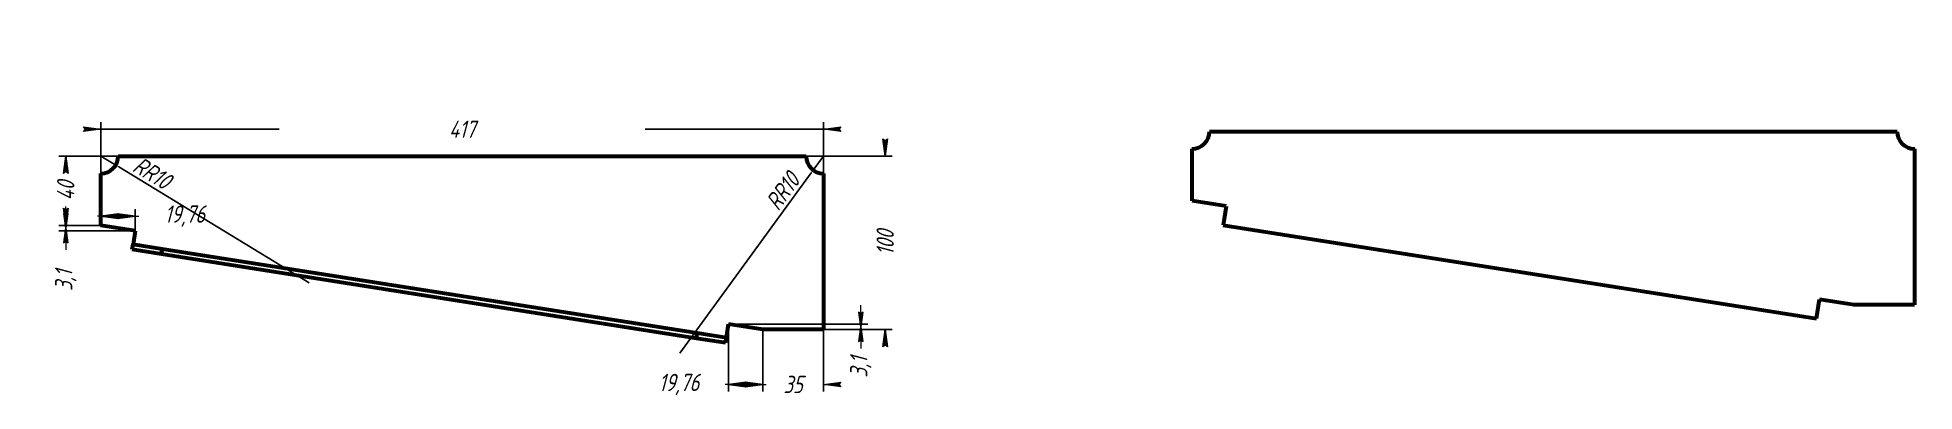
# Model space of a CAD drawing. Header units: millimetres. Extents: x 0 to 3780, y -362 to 428.
# Drawn here: x 3192 to 3733, y 326 to 428 of the extents above; entities that cross this region are included whole.
import ezdxf

# ---------------------------------------------------------------- set-up
doc = ezdxf.new("R2010")
doc.units = ezdxf.units.MM
doc.linetypes.add('K5LT_BASIC', pattern=[0])
doc.linetypes.add('K5LT_THIN', pattern=[0])
doc.layers.add('Системный слой', color=7, linetype='Continuous')
doc.layers.add('Системный слой (1)', color=7, linetype='Continuous', true_color=0x909090)
doc.styles.add('KDIMTEXTSTYLE', font='GOST_AU.SHX', dxfattribs={"width": 0.96, "oblique": 15, "height": 5})
doc.dimstyles.new('KDIMSTYLE (0.50)', dxfattribs={"dimtxt": 5, "dimasz": 1, "dimexe": 2, "dimexo": 0, "dimgap": 1, "dimtad": 1, "dimlfac": 2, "dimtxsty": 'KDIMTEXTSTYLE', "dimsah": 1, "dimcen": 0, "dimdle": 1, "dimadec": 0, "dimazin": 0, "dimtfac": 0.667, "dimtmove": 0, "dimatfit": 3, "dimfxl": 1, "dimtvp": 1, "dimtolj": 1, "dimtzin": 0, "dimarcsym": 0})

msp = doc.modelspace()

# ---------------------------------------------------------------- blocks, each defined once
blk = doc.blocks.new('KDIMARROW_01')
at = {"layer": 'Системный слой'}
blk.add_hatch(color=0, dxfattribs=at).paths.add_polyline_path([(-5, -0.6582624912261956), (0, 0), (-5, 0.658262491226197), (-4.5, 5.51091059616309e-16)])
at = {"layer": 'Системный слой', "color": 0, "linetype": 'K5LT_THIN', "lineweight": 18}
for p, q in [((-4.5, 5.51091059616309e-16), (-5, 0.658262491226197)), ((-5, 0.658262491226197), (0, 0)), ((0, 0), (-5, -0.6582624912261956)), ((-5, -0.6582624912261956), (-4.5, 5.51091059616309e-16))]:
    blk.add_line(p, q, dxfattribs=at)
at = {"layer": 'Системный слой (1)', "color": 0, "linetype": 'K5LT_THIN', "lineweight": 18}
blk.add_line((0, 0), (-1, 0), dxfattribs=at)
blk = doc.blocks.new('KDIMARROW_02')
at = {"layer": 'Системный слой'}
blk.add_hatch(color=0, dxfattribs=at).paths.add_polyline_path([(4.5, -5.51091059616309e-16), (5, 0.6582624912261956), (0, 0), (5, -0.658262491226197)])
at = {"layer": 'Системный слой', "color": 0, "linetype": 'K5LT_THIN', "lineweight": 18}
for p, q in [((5, 0.6582624912261956), (0, 0)), ((0, 0), (5, -0.658262491226197)), ((0, 0), (7, -8.572527594031472e-16)), ((4.5, -5.51091059616309e-16), (5, 0.6582624912261956)), ((5, -0.658262491226197), (4.5, -5.51091059616309e-16))]:
    blk.add_line(p, q, dxfattribs=at)
at = {"layer": 'Системный слой (1)', "color": 0, "linetype": 'K5LT_THIN', "lineweight": 18}
blk.add_line((0, 0), (-1, 0), dxfattribs=at)

# ---------------------------------------------------------------- dimensions: what is measured, and where the dimension line sits
at = {"layer": 'Системный слой (1)', "color": 7}
for base, p1, p2, location, override in [((3209.810339482907, 401.6112221636425), (3418.310339482907, 388.8746991192834), (3209.810339482907, 388.8746991192834), (3314.060339482907, 401.6112221636425), {"dimexo": 0, "dimpost": '\\H5.0;\\W0.965;\\Q15;<>', "dimblk1": 'KDIMARROW_01', "dimblk2": 'KDIMARROW_01', "dimse1": 0, "dimse2": 0, "dimclrt": 7, "dimtolj": 1}), ((3209.810339482907, 376.5566713355357), (3219.689224022922, 372.3230418616896), (3209.810339482907, 373.8746991192834), (3233.987454413537, 376.5566713355357), {"dimexo": 0, "dimpost": '\\H5.0;\\W0.965;\\Q15;<>', "dimblk1": 'KDIMARROW_02', "dimblk2": 'KDIMARROW_02', "dimse1": 0, "dimse2": 0, "dimclrt": 7, "dimtolj": 1}), ((3390.931454942891, 328.0186323872794), (3400.810339482907, 343.8746991192834), (3390.931454942891, 345.4263563768775), (3376.633224552276, 328.0186323872794), {"dimexo": 0, "dimpost": '\\H5.0;\\W0.965;\\Q15;<>', "dimblk1": 'KDIMARROW_02', "dimblk2": 'KDIMARROW_02', "dimse1": 0, "dimse2": 0, "dimclrt": 7, "dimtolj": 1}), ((3400.810339482907, 328.0186323872794), (3418.310339482907, 343.8746991192834), (3400.810339482907, 343.8746991192834), (3409.560339482907, 328.0186323872794), {"dimexo": 0, "dimpost": '\\H5.0;\\W0.965;\\Q15;<>', "dimblk1": 'KDIMARROW_01', "dimblk2": 'KDIMARROW_01', "dimse1": 0, "dimse2": 0, "dimclrt": 7, "dimtolj": 1})]:
    msp.add_linear_dim(base=base, p1=p1, p2=p2, location=location, dimstyle='KDIMSTYLE (0.50)', override=override, dxfattribs=at).render()
for center, radius, location in [((3209.810339482907, 393.8746991192834), 4.999999999999993, (3222.747010894824, 386.0030378319922)), ((3418.310339482907, 393.8746991192834), 5.000000000000115, (3409.38771101264, 381.6392089442505))]:
    msp.add_radius_dim(center=center, radius=radius, location=location, dimstyle='KDIMSTYLE (0.50)', override={"dimpost": '\\H5.0;\\W0.965;\\Q15;R<>', "dimblk2": 'KDIMARROW_01', "dimclrt": 7, "dimtolj": 1}, dxfattribs=at).render()
for base, p1, p2, location, override in [((3199.636578121361, 393.8746991192834), (3209.810339482907, 373.8746991192834), (3214.810339482907, 393.8746991192834), (3199.636578121361, 383.8746991192834), {"dimexo": 0, "dimpost": '\\H5.0;\\W0.965;\\Q15;<>', "dimblk1": 'KDIMARROW_01', "dimblk2": 'KDIMARROW_01', "dimse1": 0, "dimse2": 0, "dimclrt": 7, "dimtolj": 1}), ((3436.148190497048, 343.8746991192834), (3413.310339482907, 393.8746991192834), (3418.310339482907, 343.8746991192834), (3436.148190497048, 368.8746991192834), {"dimexo": 0, "dimpost": '\\H5.0;\\W0.965;\\Q15;<>', "dimblk1": 'KDIMARROW_01', "dimblk2": 'KDIMARROW_01', "dimse1": 0, "dimse2": 0, "dimclrt": 7, "dimtolj": 1}), ((3199.636578121361, 373.8746991192834), (3219.689224022922, 372.3230418616896), (3209.810339482907, 373.8746991192834), (3199.636578121361, 357.9881367718713), {"dimexo": 0, "dimpost": '\\H5.0;\\W0.965;\\Q15;<>', "dimblk1": 'KDIMARROW_02', "dimblk2": 'KDIMARROW_02', "dimse1": 0, "dimse2": 0, "dimclrt": 7, "dimtolj": 1}), ((3429.105325415824, 345.4263563768775), (3400.810339482907, 343.8746991192834), (3390.931454942891, 345.4263563768775), (3429.105325415824, 332.9918004024181), {"dimexo": 0, "dimpost": '\\H5.0;\\W0.965;\\Q15;<>', "dimblk1": 'KDIMARROW_02', "dimblk2": 'KDIMARROW_02', "dimse1": 0, "dimse2": 0, "dimclrt": 7, "dimtolj": 1})]:
    msp.add_linear_dim(base=base, p1=p1, p2=p2, angle=90, location=location, dimstyle='KDIMSTYLE (0.50)', override=override, dxfattribs=at).render()

# ---------------------------------------------------------------- linework, layer by layer
at = {"layer": 'Системный слой (1)', "color": 5, "linetype": 'K5LT_BASIC', "lineweight": 60, "true_color": 0x0000ff}
for p, q in [((3529.714376792976, 400.9588962203744), (3728.214376792976, 400.9588962203744)), ((3524.714376792976, 380.9588962203744), (3524.714376792976, 395.9588962203744)), ((3733.214376792976, 395.9588962203744), (3733.214376792976, 350.9588962203744)), ((3214.810339482907, 393.8746991192834), (3413.310339482907, 393.8746991192834)), ((3209.810339482907, 373.8746991192834), (3209.810339482907, 388.8746991192834)), ((3418.310339482907, 388.8746991192834), (3418.310339482907, 343.8746991192834)), ((3534.593261332991, 379.4072389627806), (3524.714376792976, 380.9588962203744)), ((3534.593261332991, 379.4072389627806), (3533.739849841315, 373.9738524657731)), ((3219.689224022922, 372.3230418616896), (3209.810339482907, 373.8746991192834)), ((3533.739849841315, 373.9738524657731), (3704.982080761285, 347.0771669809611)), ((3218.835812531247, 366.8896553646821), (3219.068561119886, 368.3714880456845)), ((3219.689224022922, 372.3230418616896), (3219.068561119886, 368.3714880456845)), ((3227.465612978897, 367.0525793767296), (3219.068561119886, 368.3714880456845)), ((3227.232864390257, 365.5707466957271), (3218.835812531247, 366.8896553646821)), ((3227.232864390257, 365.5707466957271), (3227.465612978897, 367.0525793767296)), ((3381.680991592202, 341.311878548825), (3227.232864390257, 365.5707466957271)), ((3381.913740180842, 342.7937112298276), (3227.465612978897, 367.0525793767296)), ((3704.982080761285, 347.0771669809611), (3705.83549225296, 352.5105534779685)), ((3715.714376792976, 350.9588962203744), (3705.83549225296, 352.5105534779685)), ((3733.214376792976, 350.9588962203744), (3715.714376792976, 350.9588962203744)), ((3381.680991592202, 341.311878548825), (3381.913740180842, 342.7937112298276)), ((3390.078043451216, 339.9929698798701), (3381.680991592202, 341.311878548825)), ((3390.310792039852, 341.4748025608725), (3381.913740180842, 342.7937112298276)), ((3390.078043451216, 339.9929698798701), (3390.310792039852, 341.4748025608725)), ((3390.310792039852, 341.4748025608725), (3390.931454942891, 345.4263563768775)), ((3400.810339482907, 343.8746991192834), (3390.931454942891, 345.4263563768775)), ((3418.310339482907, 343.8746991192834), (3400.810339482907, 343.8746991192834))]:
    msp.add_line(p, q, dxfattribs=at)
for centre, start, end in [((3524.714376792976, 400.9588962203744), 270, 0), ((3733.214376792976, 400.9588962203744), 180, 270), ((3209.810339482907, 393.8746991192834), 270, 0), ((3418.310339482907, 393.8746991192834), 180, 270)]:
    msp.add_arc(centre, 5.000000000000001, start, end, dxfattribs=at)

msp.set_redraw_order([(e.dxf.handle, doc.entitydb.next_handle()) for e in msp.query("TEXT MTEXT ATTDEF DIMENSION ARC_DIMENSION")])  # texts and dimensions are drawn at this point

doc.saveas('drawing.dxf')
